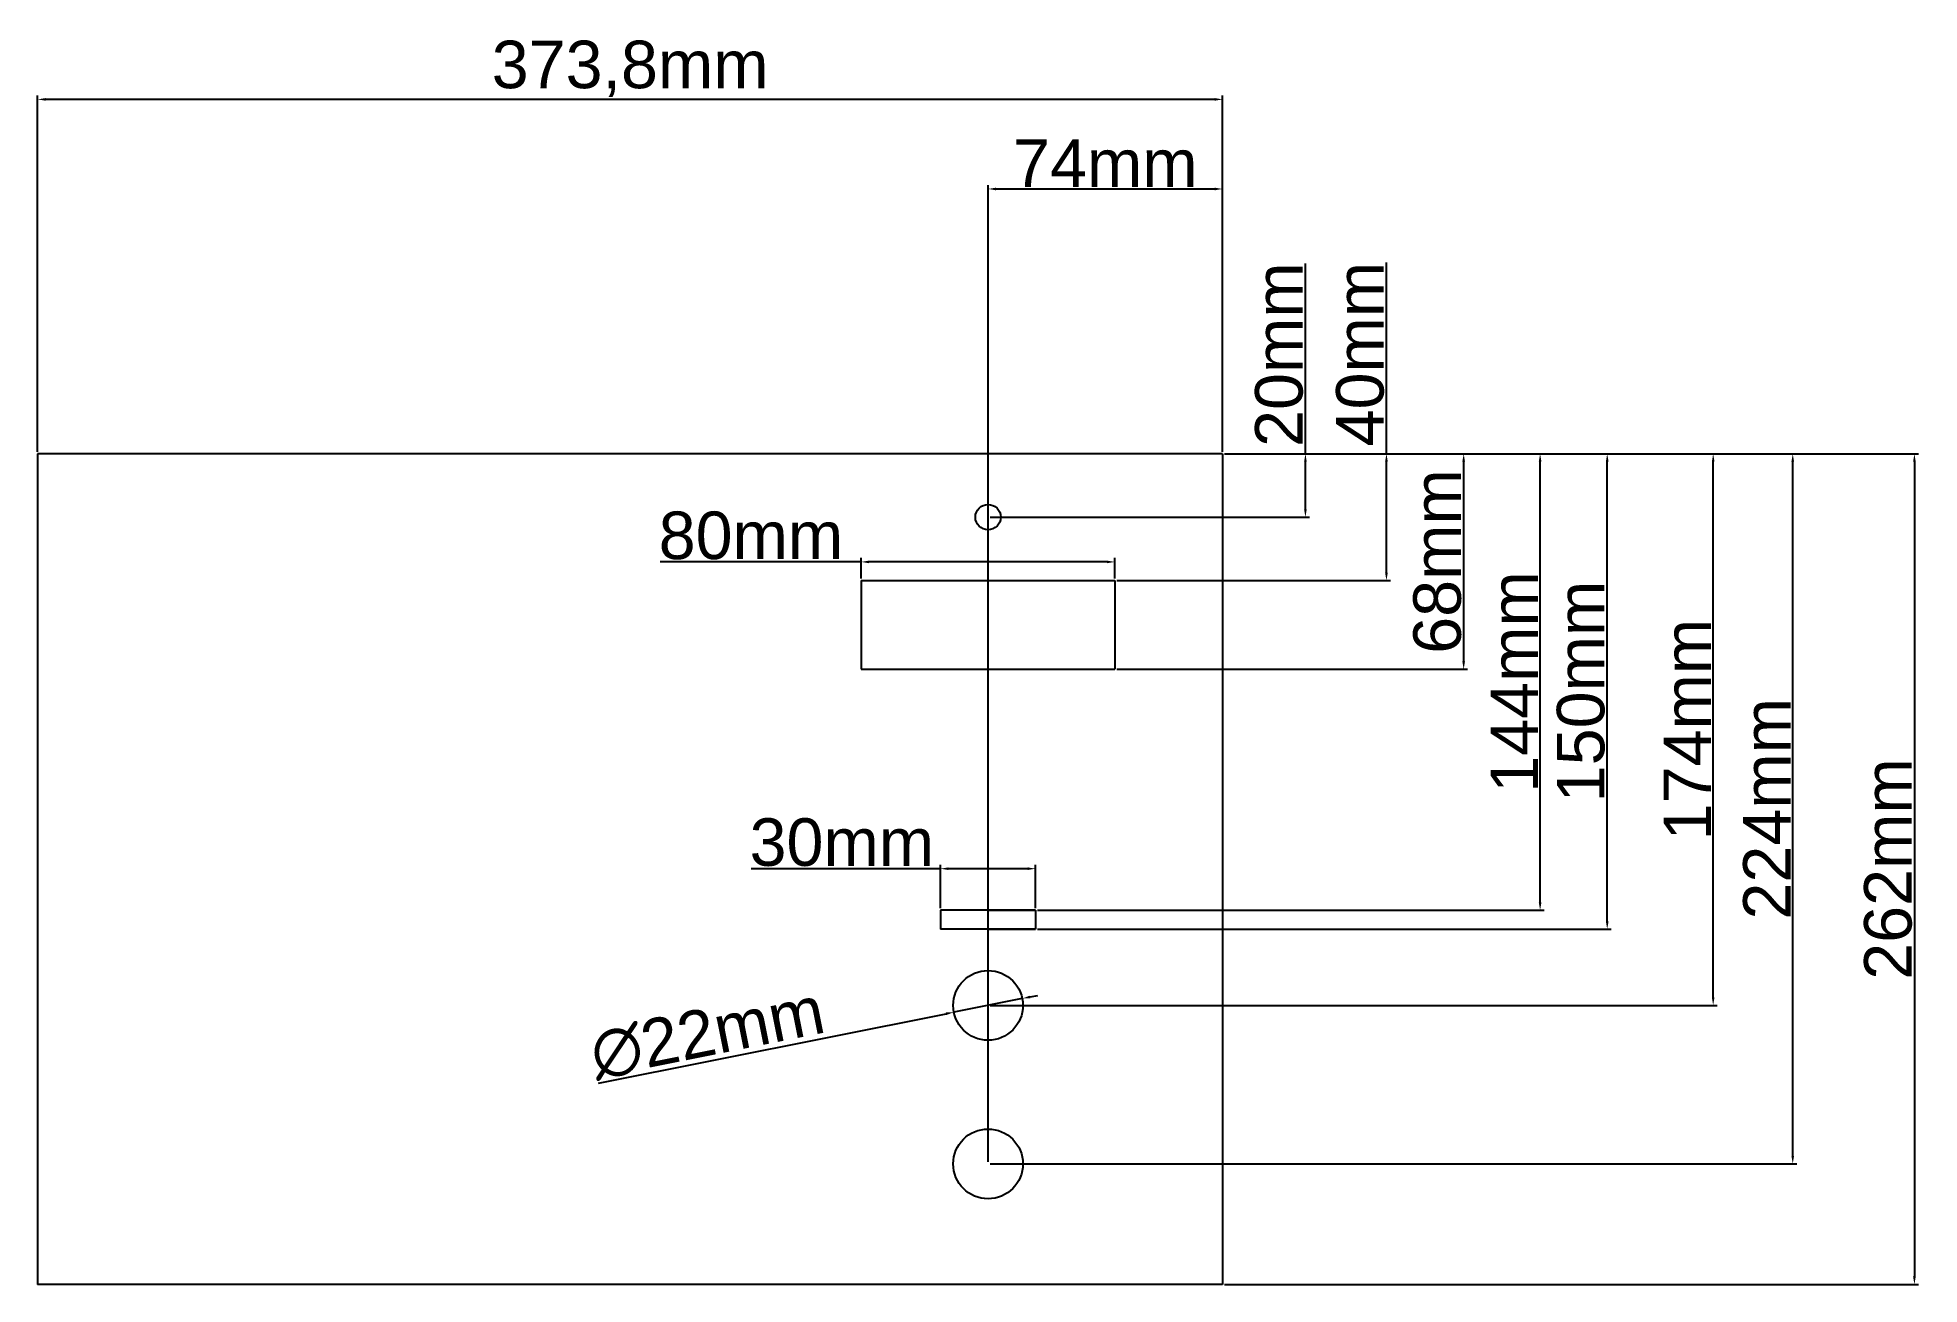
# Model space of a CAD drawing. Header units: centimetres. Extents: x -4347 to 16897, y 45206 to 109107.
# Drawn here: x 1292 to 1885, y 53642 to 54035 of the extents above; entities that cross this region are included whole.
import ezdxf

# ---------------------------------------------------------------- set-up
doc = ezdxf.new("R2010")
doc.units = ezdxf.units.CM
doc.header["$LTSCALE"] = 0.5
doc.styles.get("Standard").update_dxf_attribs({"font": 'arial.ttf'})
doc.dimstyles.new('ISO-25', dxfattribs={"dimtxt": 15, "dimasz": 2.5, "dimexe": 1.25, "dimexo": 0.625, "dimtad": 1, "dimtxsty": 'Standard', "dimcen": 2.5, "dimclrd": 1, "dimclre": 1, "dimadec": 0, "dimazin": 0, "dimtfac": 1, "dimtmove": 0, "dimatfit": 3, "dimfxl": 1, "dimarcsym": 0})

msp = doc.modelspace()

# ---------------------------------------------------------------- blocks, each defined once
blk = doc.blocks.new('*D217')
at = {"color": 1, "lineweight": -2, "transparency": 16777216}
for p, q in [((1691.73, 53903.69), (1691.73, 53963.69)), ((1666.23, 53903.69), (1692.98, 53903.69)), ((1691.73, 53886.19), (1691.73, 53901.19)), ((1592.23, 53883.69), (1692.98, 53883.69))]:
    blk.add_line(p, q, dxfattribs=at)
at = {"color": 1, "transparency": 16777216}
for points in [[(1691.31, 53901.19), (1692.14, 53901.19), (1691.73, 53903.69)], [(1691.31, 53886.19), (1692.14, 53886.19), (1691.73, 53883.69)]]:
    blk.add_solid(points, dxfattribs=at)
at = {"layer": 'Defpoints', "color": 0, "transparency": 16777216}
for p in [(1665.61, 53903.69), (1691.73, 53903.69), (1591.61, 53883.69)]:
    blk.add_point(p, dxfattribs=at)
at = {"color": 0, "transparency": 16777216, "insert": (1683.44, 53934.94), "char_height": 15, "attachment_point": 5, "rotation": 90}
blk.add_mtext('20mm', dxfattribs=at)
blk = doc.blocks.new('*D218')
at = {"color": 1, "lineweight": -2, "transparency": 16777216}
for p, q in [((1717.28, 53903.69), (1717.28, 53964.04)), ((1666.23, 53903.69), (1718.53, 53903.69)), ((1717.28, 53866.19), (1717.28, 53901.19)), ((1632.23, 53863.69), (1718.53, 53863.69))]:
    blk.add_line(p, q, dxfattribs=at)
at = {"color": 1, "transparency": 16777216}
for points in [[(1716.86, 53901.19), (1717.7, 53901.19), (1717.28, 53903.69)], [(1716.86, 53866.19), (1717.7, 53866.19), (1717.28, 53863.69)]]:
    blk.add_solid(points, dxfattribs=at)
at = {"layer": 'Defpoints', "color": 0, "transparency": 16777216}
for p in [(1665.61, 53903.69), (1717.28, 53903.69), (1631.61, 53863.69)]:
    blk.add_point(p, dxfattribs=at)
at = {"color": 0, "transparency": 16777216, "insert": (1709, 53935.11), "char_height": 15, "attachment_point": 5, "rotation": 90}
blk.add_mtext('40mm', dxfattribs=at)
blk = doc.blocks.new('*D219')
at = {"color": 1, "lineweight": -2, "transparency": 16777216}
for p, q in [((1666.23, 53903.69), (1742.9, 53903.69)), ((1741.65, 53838.19), (1741.65, 53901.19)), ((1632.23, 53835.69), (1742.9, 53835.69))]:
    blk.add_line(p, q, dxfattribs=at)
at = {"color": 1, "transparency": 16777216}
for points in [[(1741.23, 53901.19), (1742.06, 53901.19), (1741.65, 53903.69)], [(1741.23, 53838.19), (1742.06, 53838.19), (1741.65, 53835.69)]]:
    blk.add_solid(points, dxfattribs=at)
at = {"layer": 'Defpoints', "color": 0, "transparency": 16777216}
for p in [(1665.61, 53903.69), (1741.65, 53903.69), (1631.61, 53835.69)]:
    blk.add_point(p, dxfattribs=at)
at = {"color": 0, "transparency": 16777216, "insert": (1733.36, 53869.69), "char_height": 15, "attachment_point": 5, "rotation": 90}
blk.add_mtext('68mm', dxfattribs=at)
blk = doc.blocks.new('*D220')
at = {"color": 1, "lineweight": -2, "transparency": 16777216}
for p, q in [((1666.23, 53903.69), (1767.01, 53903.69)), ((1765.76, 53762.19), (1765.76, 53901.19)), ((1607.23, 53759.69), (1767.01, 53759.69))]:
    blk.add_line(p, q, dxfattribs=at)
at = {"color": 1, "transparency": 16777216}
for points in [[(1765.34, 53901.19), (1766.18, 53901.19), (1765.76, 53903.69)], [(1765.34, 53762.19), (1766.18, 53762.19), (1765.76, 53759.69)]]:
    blk.add_solid(points, dxfattribs=at)
at = {"layer": 'Defpoints', "color": 0, "transparency": 16777216}
for p in [(1665.61, 53903.69), (1765.76, 53903.69), (1606.61, 53759.69)]:
    blk.add_point(p, dxfattribs=at)
at = {"color": 0, "transparency": 16777216, "insert": (1757.61, 53831.69), "char_height": 15, "attachment_point": 5, "rotation": 90}
blk.add_mtext('144mm', dxfattribs=at)
blk = doc.blocks.new('*D221')
at = {"color": 1, "lineweight": -2, "transparency": 16777216}
for p, q in [((1666.23, 53903.69), (1788.17, 53903.69)), ((1786.92, 53756.19), (1786.92, 53901.19)), ((1607.23, 53753.69), (1788.17, 53753.69))]:
    blk.add_line(p, q, dxfattribs=at)
at = {"color": 1, "transparency": 16777216}
for points in [[(1786.51, 53901.19), (1787.34, 53901.19), (1786.92, 53903.69)], [(1786.51, 53756.19), (1787.34, 53756.19), (1786.92, 53753.69)]]:
    blk.add_solid(points, dxfattribs=at)
at = {"layer": 'Defpoints', "color": 0, "transparency": 16777216}
for p in [(1665.61, 53903.69), (1786.92, 53903.69), (1606.61, 53753.69)]:
    blk.add_point(p, dxfattribs=at)
at = {"color": 0, "transparency": 16777216, "insert": (1778.64, 53828.69), "char_height": 15, "attachment_point": 5, "rotation": 90}
blk.add_mtext('150mm', dxfattribs=at)
blk = doc.blocks.new('*D222')
at = {"color": 1, "lineweight": -2, "transparency": 16777216}
for p, q in [((1666.86, 53903.69), (1821.6, 53903.69)), ((1820.35, 53732.19), (1820.35, 53901.19)), ((1592.23, 53729.69), (1821.6, 53729.69))]:
    blk.add_line(p, q, dxfattribs=at)
at = {"color": 1, "transparency": 16777216}
for points in [[(1819.94, 53901.19), (1820.77, 53901.19), (1820.35, 53903.69)], [(1819.94, 53732.19), (1820.77, 53732.19), (1820.35, 53729.69)]]:
    blk.add_solid(points, dxfattribs=at)
at = {"layer": 'Defpoints', "color": 0, "transparency": 16777216}
for p in [(1666.23, 53903.69), (1820.35, 53903.69), (1591.61, 53729.69)]:
    blk.add_point(p, dxfattribs=at)
at = {"color": 0, "transparency": 16777216, "insert": (1812.2, 53816.69), "char_height": 15, "attachment_point": 5, "rotation": 90}
blk.add_mtext('174mm', dxfattribs=at)
blk = doc.blocks.new('*D223')
at = {"color": 1, "lineweight": -2, "transparency": 16777216}
for p, q in [((1666.23, 53903.69), (1846.7, 53903.69)), ((1845.45, 53682.19), (1845.45, 53901.19)), ((1592.23, 53679.69), (1846.7, 53679.69))]:
    blk.add_line(p, q, dxfattribs=at)
at = {"color": 1, "transparency": 16777216}
for points in [[(1845.03, 53901.19), (1845.87, 53901.19), (1845.45, 53903.69)], [(1845.03, 53682.19), (1845.87, 53682.19), (1845.45, 53679.69)]]:
    blk.add_solid(points, dxfattribs=at)
at = {"layer": 'Defpoints', "color": 0, "transparency": 16777216}
for p in [(1665.61, 53903.69), (1845.45, 53903.69), (1591.61, 53679.69)]:
    blk.add_point(p, dxfattribs=at)
at = {"color": 0, "transparency": 16777216, "insert": (1837.29, 53791.69), "char_height": 15, "attachment_point": 5, "rotation": 90}
blk.add_mtext('224mm', dxfattribs=at)
blk = doc.blocks.new('*D224')
at = {"color": 1, "lineweight": -2, "transparency": 16777216}
for p, q in [((1551.61, 53869.56), (1488.19, 53869.56)), ((1551.61, 53864.31), (1551.61, 53870.81)), ((1629.11, 53869.56), (1554.11, 53869.56)), ((1631.61, 53864.31), (1631.61, 53870.81))]:
    blk.add_line(p, q, dxfattribs=at)
at = {"color": 1, "transparency": 16777216}
for points in [[(1554.11, 53869.98), (1554.11, 53869.15), (1551.61, 53869.56)], [(1629.11, 53869.98), (1629.11, 53869.15), (1631.61, 53869.56)]]:
    blk.add_solid(points, dxfattribs=at)
at = {"layer": 'Defpoints', "color": 0, "transparency": 16777216}
for p in [(1551.61, 53869.56), (1551.61, 53863.69), (1631.61, 53863.69)]:
    blk.add_point(p, dxfattribs=at)
at = {"color": 0, "transparency": 16777216, "insert": (1516.82, 53877.85), "char_height": 15, "attachment_point": 5}
blk.add_mtext('80mm', dxfattribs=at)
blk = doc.blocks.new('*D225')
at = {"color": 1, "lineweight": -2, "transparency": 16777216}
for p, q in [((1576.61, 53772.8), (1516.87, 53772.8)), ((1576.61, 53760.31), (1576.61, 53774.05)), ((1604.11, 53772.8), (1579.11, 53772.8)), ((1606.61, 53760.31), (1606.61, 53774.05))]:
    blk.add_line(p, q, dxfattribs=at)
at = {"color": 1, "transparency": 16777216}
for points in [[(1579.11, 53773.22), (1579.11, 53772.38), (1576.61, 53772.8)], [(1604.11, 53773.22), (1604.11, 53772.38), (1606.61, 53772.8)]]:
    blk.add_solid(points, dxfattribs=at)
at = {"layer": 'Defpoints', "color": 0, "transparency": 16777216}
for p in [(1576.61, 53772.8), (1576.61, 53759.69), (1606.61, 53759.69)]:
    blk.add_point(p, dxfattribs=at)
at = {"color": 0, "transparency": 16777216, "insert": (1545.49, 53781.09), "char_height": 15, "attachment_point": 5}
blk.add_mtext('30mm', dxfattribs=at)
blk = doc.blocks.new('*D226')
at = {"color": 1, "lineweight": -2, "transparency": 16777216}
for p, q in [((1591.61, 53680.31), (1591.61, 53988.45)), ((1594.11, 53987.2), (1663.11, 53987.2)), ((1665.61, 53904.31), (1665.61, 53988.45))]:
    blk.add_line(p, q, dxfattribs=at)
at = {"color": 1, "transparency": 16777216}
for points in [[(1594.11, 53987.61), (1594.11, 53986.78), (1591.61, 53987.2)], [(1663.11, 53987.61), (1663.11, 53986.78), (1665.61, 53987.2)]]:
    blk.add_solid(points, dxfattribs=at)
at = {"layer": 'Defpoints', "color": 0, "transparency": 16777216}
for p in [(1665.61, 53987.2), (1665.61, 53903.69), (1591.61, 53679.69)]:
    blk.add_point(p, dxfattribs=at)
at = {"color": 0, "transparency": 16777216, "insert": (1628.61, 53995.32), "char_height": 15, "attachment_point": 5}
blk.add_mtext('74mm', dxfattribs=at)
blk = doc.blocks.new('*D227')
at = {"color": 1, "lineweight": -2, "transparency": 16777216}
for p, q in [((1291.81, 53904.31), (1291.81, 54016.7)), ((1665.61, 53904.31), (1665.61, 54016.7)), ((1663.11, 54015.45), (1294.31, 54015.45))]:
    blk.add_line(p, q, dxfattribs=at)
at = {"color": 1, "transparency": 16777216}
for points in [[(1294.31, 54015.87), (1294.31, 54015.04), (1291.81, 54015.45)], [(1663.11, 54015.87), (1663.11, 54015.04), (1665.61, 54015.45)]]:
    blk.add_solid(points, dxfattribs=at)
at = {"layer": 'Defpoints', "color": 0, "transparency": 16777216}
for p in [(1291.81, 54015.45), (1291.81, 53903.69), (1665.61, 53903.69)]:
    blk.add_point(p, dxfattribs=at)
at = {"color": 0, "transparency": 16777216, "insert": (1478.71, 54025.09), "char_height": 15, "attachment_point": 5}
blk.add_mtext('373,8mm', dxfattribs=at)
blk = doc.blocks.new('*D228')
at = {"color": 1, "lineweight": -2, "transparency": 16777216}
for p, q in [((1666.86, 53903.69), (1885.08, 53903.69)), ((1883.83, 53901.19), (1883.83, 53644.19)), ((1666.23, 53641.69), (1885.08, 53641.69))]:
    blk.add_line(p, q, dxfattribs=at)
at = {"color": 1, "transparency": 16777216}
for points in [[(1883.41, 53901.19), (1884.25, 53901.19), (1883.83, 53903.69)], [(1883.41, 53644.19), (1884.25, 53644.19), (1883.83, 53641.69)]]:
    blk.add_solid(points, dxfattribs=at)
at = {"layer": 'Defpoints', "color": 0, "transparency": 16777216}
for p in [(1666.23, 53903.69), (1665.61, 53641.69), (1883.83, 53641.69)]:
    blk.add_point(p, dxfattribs=at)
at = {"color": 0, "transparency": 16777216, "insert": (1875.55, 53772.69), "char_height": 15, "attachment_point": 5, "rotation": 90}
blk.add_mtext('262mm', dxfattribs=at)
blk = doc.blocks.new('*D229')
at = {"color": 1, "lineweight": -2, "transparency": 16777216}
for p, q in [((1602.39, 53731.84), (1580.82, 53727.53)), ((1604.85, 53732.34), (1607.3, 53732.83)), ((1468.76, 53705.11), (1578.37, 53727.04))]:
    blk.add_line(p, q, dxfattribs=at)
at = {"color": 1, "transparency": 16777216}
for points in [[(1604.76, 53732.74), (1604.93, 53731.93), (1602.39, 53731.84)], [(1578.29, 53727.45), (1578.45, 53726.63), (1580.82, 53727.53)]]:
    blk.add_solid(points, dxfattribs=at)
at = {"layer": 'Defpoints', "color": 0, "transparency": 16777216}
for p in [(1602.39, 53731.84), (1580.82, 53727.53)]:
    blk.add_point(p, dxfattribs=at)
at = {"color": 0, "transparency": 16777216, "insert": (1503.12, 53720.86), "char_height": 15, "attachment_point": 5, "rotation": 11.31409}
blk.add_mtext('∅22mm', dxfattribs=at)

# ---------------------------------------------------------------- dimensions: what is measured, and where the dimension line sits
for base, p1, p2, picture, middle in [((1291.808, 54015.452), (1665.608, 53903.687), (1291.808, 53903.687), '*D227', (1478.708, 54025.091)), ((1665.608, 53987.196), (1591.608, 53679.687), (1665.608, 53903.687), '*D226', (1628.608, 53995.321)), ((1576.608, 53772.801), (1606.608, 53759.687), (1576.608, 53759.687), '*D225', (1545.489, 53781.089))]:
    dim = msp.add_linear_dim(base=base, p1=p1, p2=p2, dimstyle='ISO-25', override={"dimpost": 'mm'})
    dim.commit()
    dim.dimension.update_dxf_attribs({"geometry": picture, "text_midpoint": middle})
for base, p1, p2, picture, middle in [((1691.726, 53903.687), (1591.608, 53883.687), (1665.608, 53903.687), '*D217', (1683.443, 53934.939)), ((1717.282, 53903.687), (1631.608, 53863.687), (1665.608, 53903.687), '*D218', (1708.998, 53935.113)), ((1820.353, 53903.687), (1591.608, 53729.687), (1666.233, 53903.687), '*D222', (1812.197, 53816.687)), ((1845.451, 53903.687), (1591.608, 53679.687), (1665.608, 53903.687), '*D223', (1837.295, 53791.687)), ((1765.761, 53903.687), (1606.608, 53759.687), (1665.608, 53903.687), '*D220', (1757.605, 53831.687)), ((1786.922, 53903.687), (1606.608, 53753.687), (1665.608, 53903.687), '*D221', (1778.638, 53828.687)), ((1741.648, 53903.687), (1631.608, 53835.687), (1665.608, 53903.687), '*D219', (1733.365, 53869.687)), ((1883.831, 53641.687), (1666.233, 53903.687), (1665.608, 53641.687), '*D228', (1875.548, 53772.687))]:
    dim = msp.add_linear_dim(base=base, p1=p1, p2=p2, angle=90, dimstyle='ISO-25', override={"dimpost": 'mm'})
    dim.commit()
    dim.dimension.update_dxf_attribs({"geometry": picture, "text_midpoint": middle})
dim = msp.add_linear_dim(base=(1551.608, 53869.563), p1=(1631.608, 53863.687), p2=(1551.608, 53863.687), dimstyle='ISO-25', override={"dimpost": 'mm'})
dim.commit()
dim.dimension.update_dxf_attribs({"geometry": '*D224', "text_midpoint": (1516.823, 53869.563), "dimtype": 160})
dim = msp.add_diameter_dim_2p(p1=(1602.394, 53731.845), p2=(1580.822, 53727.529), dimstyle='ISO-25', override={"dimpost": 'mm'})
dim.commit()
dim.dimension.update_dxf_attribs({"geometry": '*D229', "text_midpoint": (1504.831, 53712.325), "dimtype": 163})

# ---------------------------------------------------------------- linework, layer by layer
for p, q in [((1665.608, 53903.687), (1291.808, 53903.687)), ((1291.808, 53903.687), (1291.808, 53641.687)), ((1665.608, 53903.687), (1665.608, 53641.687)), ((1551.608, 53863.687), (1631.608, 53863.687)), ((1551.608, 53863.687), (1551.608, 53835.687)), ((1631.608, 53863.687), (1631.608, 53835.687)), ((1551.608, 53835.687), (1631.608, 53835.687)), ((1591.608, 53759.687), (1576.608, 53759.687)), ((1576.608, 53759.687), (1576.608, 53753.687)), ((1591.608, 53759.687), (1606.608, 53759.687)), ((1606.608, 53759.687), (1591.608, 53759.687)), ((1606.608, 53759.687), (1606.608, 53753.687)), ((1591.608, 53753.687), (1576.608, 53753.687)), ((1591.608, 53753.687), (1606.608, 53753.687)), ((1606.608, 53753.687), (1591.608, 53753.687)), ((1665.608, 53641.687), (1291.808, 53641.687))]:
    msp.add_line(p, q)
for centre, radius in [((1591.608, 53883.687), 4), ((1591.608, 53729.687), 11), ((1591.608, 53679.687), 11)]:
    msp.add_circle(centre, radius)

msp.set_redraw_order([(e.dxf.handle, doc.entitydb.next_handle()) for e in msp.query("TEXT MTEXT ATTDEF DIMENSION ARC_DIMENSION")])  # texts and dimensions are drawn at this point

doc.saveas('drawing.dxf')
